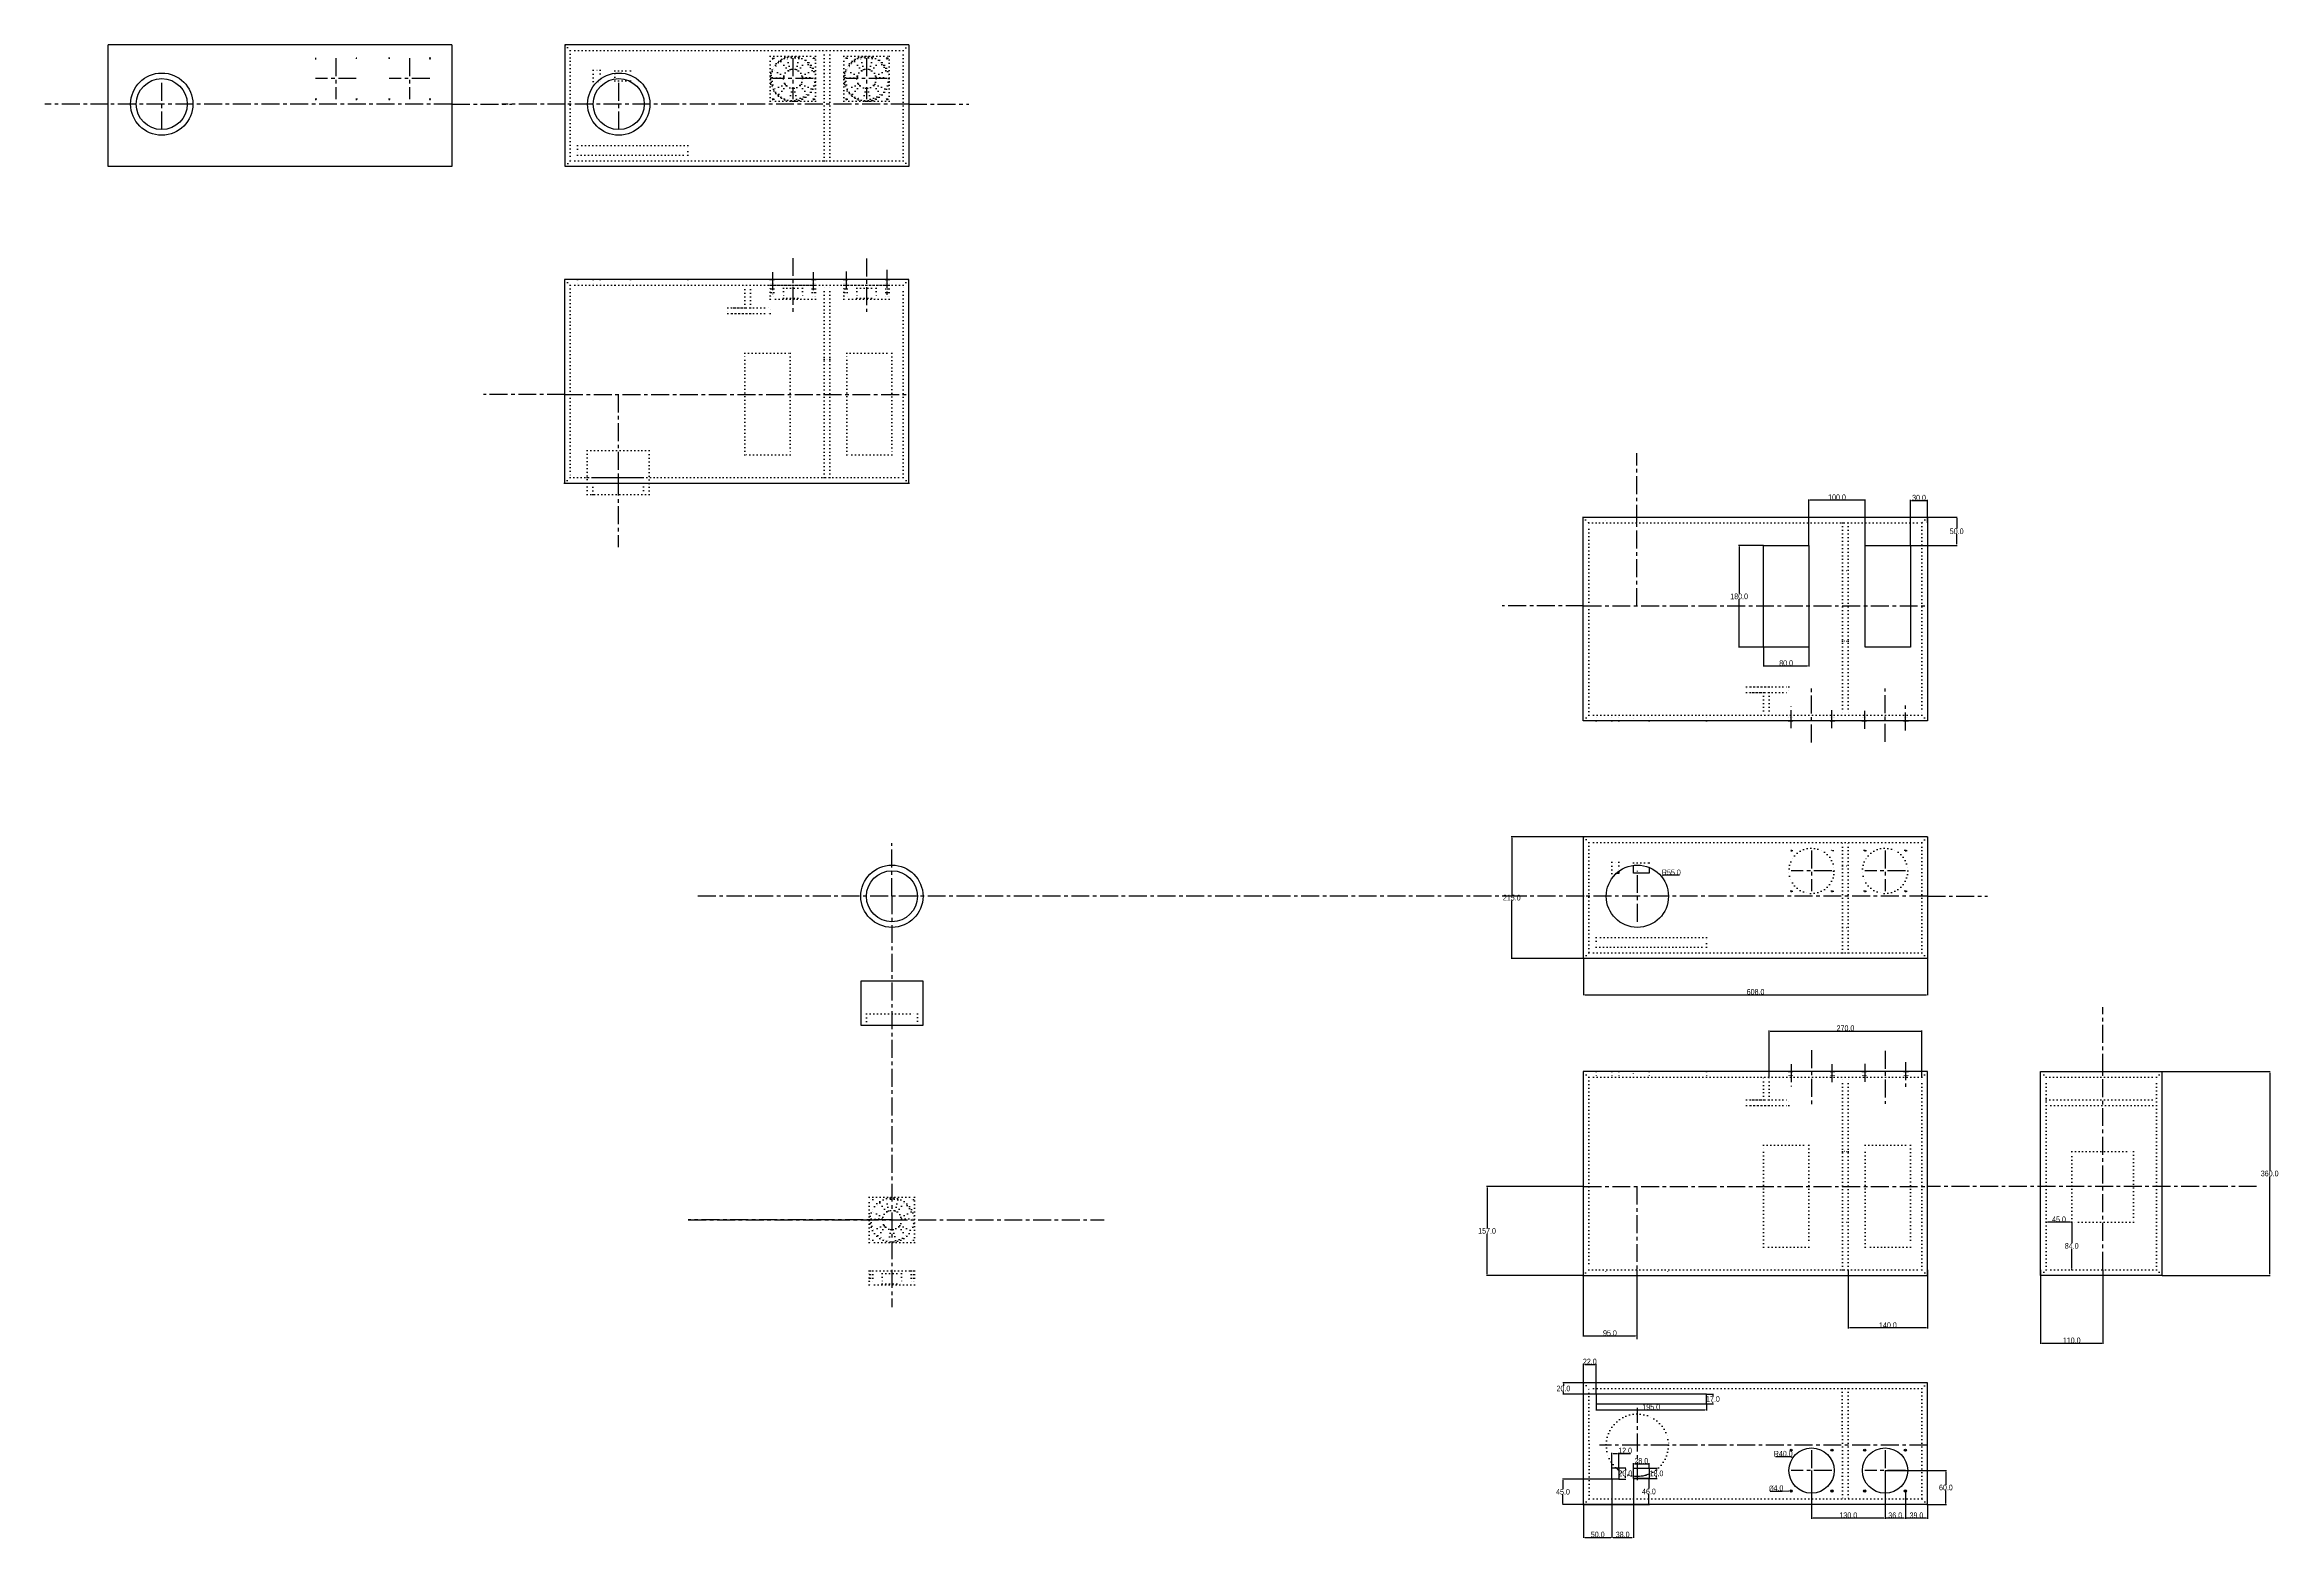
# Model space of a CAD drawing. Extents: x -2763 to 1188, y 9477 to 12117.
import ezdxf

# ---------------------------------------------------------------- set-up
doc = ezdxf.new("R2010")
doc.units = 0
doc.header["$MEASUREMENT"] = 0
doc.linetypes.add('CENTER', pattern=[50.8, 31.75, -6.35, 6.35, -6.35])
doc.linetypes.add('DOT', pattern=[6.35, 0, -6.35])
doc.layers.get('DEFPOINTS').update_dxf_attribs({"linetype": 'CONTINUOUS'})
for name, color, linetype in [('AXE', 1, 'CENTER'), ('CACHE', 9, 'DOT'), ('CONSTRUCTION', 6, 'CONTINUOUS'), ('COTE', 5, 'CONTINUOUS'), ('NONAME', 7, 'CONTINUOUS'), ('OPTIC', 113, 'CONTINUOUS'), ('VANTILO', 171, 'CONTINUOUS')]:
    doc.layers.add(name, color=color, linetype=linetype)
doc.styles.get("Standard").update_dxf_attribs({"font": 'txt', "width": 0.75})
doc.dimstyles.get("Standard").update_dxf_attribs({"dimtxt": 2, "dimasz": 2, "dimexe": 1, "dimexo": 0, "dimgap": 0, "dimtad": 1, "dimtxsty": 'STANDARD', "dimcen": 2.5, "dimazin": 3, "dimtfac": 1, "dimtmove": 0, "dimatfit": 3})

# ---------------------------------------------------------------- blocks, each defined once
blk = doc.blocks.new('*D0')
at = {"layer": 'COTE', "color": 0}
for p, q in [((-42, 10502), (-42, 10437)), ((566, 10502), (566, 10437)), ((-40, 10438), (564, 10438))]:
    blk.add_line(p, q, dxfattribs=at)
for points in [[(-40, 10438.3), (-40, 10437.7), (-42, 10438)], [(564, 10438.3), (564, 10437.7), (566, 10438)]]:
    blk.add_solid(points, dxfattribs=at)
at = {"layer": 'DEFPOINTS', "color": 0}
for p in [(-42, 10502), (566, 10502), (566, 10438)]:
    blk.add_point(p, dxfattribs=at)
at = {"layer": 'COTE', "color": 0, "insert": (262, 10443), "char_height": 10, "attachment_point": 5}
blk.add_mtext('\\A1;608.0', dxfattribs=at)
blk = doc.blocks.new('*D1')
at = {"layer": 'COTE', "color": 0}
for p, q in [((-42, 10717), (-170, 10717)), ((-169, 10715), (-169, 10614.5)), ((-169, 10504), (-169, 10604.5)), ((-42, 10502), (-170, 10502))]:
    blk.add_line(p, q, dxfattribs=at)
for points in [[(-169.3, 10715), (-168.7, 10715), (-169, 10717)], [(-169.3, 10504), (-168.7, 10504), (-169, 10502)]]:
    blk.add_solid(points, dxfattribs=at)
at = {"layer": 'DEFPOINTS', "color": 0}
for p in [(-169, 10717), (-42, 10717), (-42, 10502)]:
    blk.add_point(p, dxfattribs=at)
at = {"layer": 'COTE', "color": 0, "insert": (-169, 10609.5), "char_height": 10, "attachment_point": 5}
blk.add_mtext('\\A1;215.0', dxfattribs=at)
blk = doc.blocks.new('*D2')
at = {"layer": 'COTE', "color": 0}
for p, q in [((-43, 9952), (-43, 9834)), ((52, 9952), (52, 9834)), ((-41, 9835), (50, 9835))]:
    blk.add_line(p, q, dxfattribs=at)
for points in [[(-41, 9835.3), (-41, 9834.7), (-43, 9835)], [(50, 9835.3), (50, 9834.7), (52, 9835)]]:
    blk.add_solid(points, dxfattribs=at)
at = {"layer": 'DEFPOINTS', "color": 0}
for p in [(-43, 9952), (52, 9952), (52, 9835)]:
    blk.add_point(p, dxfattribs=at)
at = {"layer": 'COTE', "color": 0, "insert": (4.5, 9840), "char_height": 10, "attachment_point": 5}
blk.add_mtext('\\A1;95.0', dxfattribs=at)
blk = doc.blocks.new('*D3')
at = {"layer": 'COTE', "color": 0}
for p, q in [((766, 9952), (766, 9821)), ((876, 9952), (876, 9821)), ((768, 9822), (874, 9822))]:
    blk.add_line(p, q, dxfattribs=at)
for points in [[(768, 9822.3), (768, 9821.7), (766, 9822)], [(874, 9822.3), (874, 9821.7), (876, 9822)]]:
    blk.add_solid(points, dxfattribs=at)
at = {"layer": 'DEFPOINTS', "color": 0}
for p in [(766, 9952), (876, 9952), (876, 9822)]:
    blk.add_point(p, dxfattribs=at)
at = {"layer": 'COTE', "color": 0, "insert": (821, 9827), "char_height": 10, "attachment_point": 5}
blk.add_mtext('\\A1;110.0', dxfattribs=at)
blk = doc.blocks.new('*D4')
at = {"layer": 'COTE', "color": 0}
for p, q in [((276, 11232), (232, 11232)), ((233, 11230), (233, 11147)), ((233, 11054), (233, 11137)), ((276, 11052), (232, 11052))]:
    blk.add_line(p, q, dxfattribs=at)
for points in [[(232.6, 11230), (233.3, 11230), (233, 11232)], [(232.6, 11054), (233.3, 11054), (233, 11052)]]:
    blk.add_solid(points, dxfattribs=at)
at = {"layer": 'DEFPOINTS', "color": 0}
for p in [(276, 11232), (233, 11052), (276, 11052)]:
    blk.add_point(p, dxfattribs=at)
at = {"layer": 'COTE', "color": 0, "insert": (233, 11142), "char_height": 10, "attachment_point": 5}
blk.add_mtext('\\A1;180.0', dxfattribs=at)
blk = doc.blocks.new('*D5')
at = {"layer": 'COTE', "color": 0}
for p, q in [((276, 11052), (276, 11018.1)), ((356, 11052), (356, 11018.1)), ((278, 11019.1), (354, 11019.1))]:
    blk.add_line(p, q, dxfattribs=at)
for points in [[(278, 11019.5), (278, 11018.8), (276, 11019.1)], [(354, 11019.5), (354, 11018.8), (356, 11019.1)]]:
    blk.add_solid(points, dxfattribs=at)
at = {"layer": 'DEFPOINTS', "color": 0}
for p in [(276, 11052), (356, 11052), (356, 11019.1)]:
    blk.add_point(p, dxfattribs=at)
at = {"layer": 'COTE', "color": 0, "insert": (316, 11024.1), "char_height": 10, "attachment_point": 5}
blk.add_mtext('\\A1;80.0', dxfattribs=at)
blk = doc.blocks.new('*D6')
at = {"layer": 'COTE', "color": 0}
for p, q in [((536, 11232), (536, 11312.4)), ((538, 11311.4), (564, 11311.4)), ((566, 11272), (566, 11312.4))]:
    blk.add_line(p, q, dxfattribs=at)
for points in [[(538, 11311.7), (538, 11311), (536, 11311.4)], [(564, 11311.7), (564, 11311), (566, 11311.4)]]:
    blk.add_solid(points, dxfattribs=at)
at = {"layer": 'DEFPOINTS', "color": 0}
for p in [(566, 11311.4), (566, 11272), (536, 11232)]:
    blk.add_point(p, dxfattribs=at)
at = {"layer": 'COTE', "color": 0, "insert": (551, 11316.4), "char_height": 10, "attachment_point": 5}
blk.add_mtext('\\A1;30.0', dxfattribs=at)
blk = doc.blocks.new('*D7')
at = {"layer": 'COTE', "color": 0}
for p, q in [((356, 11232), (356, 11313.1)), ((454, 11312.1), (358, 11312.1)), ((456, 11232), (456, 11313.1))]:
    blk.add_line(p, q, dxfattribs=at)
for points in [[(358, 11312.4), (358, 11311.7), (356, 11312.1)], [(454, 11312.4), (454, 11311.7), (456, 11312.1)]]:
    blk.add_solid(points, dxfattribs=at)
at = {"layer": 'DEFPOINTS', "color": 0}
for p in [(356, 11312.1), (356, 11232), (456, 11232)]:
    blk.add_point(p, dxfattribs=at)
at = {"layer": 'COTE', "color": 0, "insert": (406, 11317.1), "char_height": 10, "attachment_point": 5}
blk.add_mtext('\\A1;100.0', dxfattribs=at)
blk = doc.blocks.new('*D8')
at = {"layer": 'COTE', "color": 0}
for p, q in [((98.8, 10649.2), (97.2, 10648)), ((127.5, 10649.2), (98.8, 10649.2)), ((52.9, 10612), (53.1, 10612)), ((53, 10611.9), (53, 10612.1))]:
    blk.add_line(p, q, dxfattribs=at)
blk.add_solid([(97, 10648.2), (97.4, 10647.7), (95.7, 10646.7)], dxfattribs=at)
at = {"layer": 'DEFPOINTS', "color": 0}
for p in [(95.7, 10646.7), (53, 10612)]:
    blk.add_point(p, dxfattribs=at)
at = {"layer": 'COTE', "color": 0, "insert": (113.1, 10654.2), "char_height": 10, "attachment_point": 5}
blk.add_mtext('\\A1;R55.0', dxfattribs=at)
blk = doc.blocks.new('*D9')
at = {"layer": 'COTE', "color": 0}
for p, q in [((287.8, 9560.7), (309, 9560.7)), ((309, 9560.7), (321, 9560.9)), ((324.9, 9561), (325.1, 9561)), ((325, 9560.9), (325, 9561.1))]:
    blk.add_line(p, q, dxfattribs=at)
blk.add_solid([(321, 9561.3), (321, 9560.6), (323, 9561)], dxfattribs=at)
at = {"layer": 'DEFPOINTS', "color": 0}
for p in [(323, 9561), (327, 9561)]:
    blk.add_point(p, dxfattribs=at)
at = {"layer": 'COTE', "color": 0, "insert": (298.4, 9565.7), "char_height": 10, "attachment_point": 5}
blk.add_mtext('\\A1;∅4.0', dxfattribs=at)
blk = doc.blocks.new('*D10')
at = {"layer": 'COTE', "color": 0}
for p, q in [((297.1, 9621.7), (324.6, 9621.7)), ((324.6, 9621.7), (326.3, 9620.6)), ((360.9, 9597), (361.1, 9597)), ((361, 9596.9), (361, 9597.1))]:
    blk.add_line(p, q, dxfattribs=at)
blk.add_solid([(326.5, 9620.9), (326.1, 9620.3), (327.9, 9619.5)], dxfattribs=at)
at = {"layer": 'DEFPOINTS', "color": 0}
for p in [(327.9, 9619.5), (361, 9597)]:
    blk.add_point(p, dxfattribs=at)
at = {"layer": 'COTE', "color": 0, "insert": (310.9, 9626.7), "char_height": 10, "attachment_point": 5}
blk.add_mtext('\\A1;R40.0', dxfattribs=at)
blk = doc.blocks.new('*D11')
at = {"layer": 'COTE', "color": 0}
for p, q in [((527, 9561), (527, 9511.9)), ((566, 9537), (566, 9511.9)), ((564, 9512.9), (529, 9512.9))]:
    blk.add_line(p, q, dxfattribs=at)
for points in [[(529, 9513.3), (529, 9512.6), (527, 9512.9)], [(564, 9513.3), (564, 9512.6), (566, 9512.9)]]:
    blk.add_solid(points, dxfattribs=at)
at = {"layer": 'DEFPOINTS', "color": 0}
for p in [(527, 9561), (566, 9537), (527, 9512.9)]:
    blk.add_point(p, dxfattribs=at)
at = {"layer": 'COTE', "color": 0, "insert": (546.5, 9517.9), "char_height": 10, "attachment_point": 5}
blk.add_mtext('\\A1;39.0', dxfattribs=at)
blk = doc.blocks.new('*D12')
at = {"layer": 'COTE', "color": 0}
for p, q in [((491, 9597), (491, 9511.9)), ((527, 9561), (527, 9511.9)), ((525, 9512.9), (493, 9512.9))]:
    blk.add_line(p, q, dxfattribs=at)
for points in [[(493, 9513.3), (493, 9512.6), (491, 9512.9)], [(525, 9513.3), (525, 9512.6), (527, 9512.9)]]:
    blk.add_solid(points, dxfattribs=at)
at = {"layer": 'DEFPOINTS', "color": 0}
for p in [(491, 9597), (527, 9561), (491, 9512.9)]:
    blk.add_point(p, dxfattribs=at)
at = {"layer": 'COTE', "color": 0, "insert": (509, 9517.9), "char_height": 10, "attachment_point": 5}
blk.add_mtext('\\A1;36.0', dxfattribs=at)
blk = doc.blocks.new('*D13')
at = {"layer": 'COTE', "color": 0}
for p, q in [((361, 9597), (361, 9511.9)), ((491, 9597), (491, 9511.9)), ((489, 9512.9), (363, 9512.9))]:
    blk.add_line(p, q, dxfattribs=at)
for points in [[(363, 9513.3), (363, 9512.6), (361, 9512.9)], [(489, 9513.3), (489, 9512.6), (491, 9512.9)]]:
    blk.add_solid(points, dxfattribs=at)
at = {"layer": 'DEFPOINTS', "color": 0}
for p in [(361, 9597), (491, 9597), (361, 9512.9)]:
    blk.add_point(p, dxfattribs=at)
at = {"layer": 'COTE', "color": 0, "insert": (426, 9517.9), "char_height": 10, "attachment_point": 5}
blk.add_mtext('\\A1;130.0', dxfattribs=at)
blk = doc.blocks.new('*D14')
at = {"layer": 'COTE', "color": 0}
for p, q in [((491, 9597), (599.5, 9597)), ((598.5, 9595), (598.5, 9572)), ((598.5, 9539), (598.5, 9562)), ((566, 9537), (599.5, 9537))]:
    blk.add_line(p, q, dxfattribs=at)
for points in [[(598.2, 9595), (598.8, 9595), (598.5, 9597)], [(598.2, 9539), (598.8, 9539), (598.5, 9537)]]:
    blk.add_solid(points, dxfattribs=at)
at = {"layer": 'DEFPOINTS', "color": 0}
for p in [(491, 9597), (598.5, 9597), (566, 9537)]:
    blk.add_point(p, dxfattribs=at)
at = {"layer": 'COTE', "color": 0, "insert": (598.5, 9567), "char_height": 10, "attachment_point": 5}
blk.add_mtext('\\A1;60.0', dxfattribs=at)
blk = doc.blocks.new('*D15')
at = {"layer": 'COTE', "color": 0}
for p, q in [((8, 9602), (8, 9628.3)), ((10, 9627.3), (18, 9627.3)), ((20, 9602), (20, 9628.3)), ((20, 9627.3), (40.8, 9627.3))]:
    blk.add_line(p, q, dxfattribs=at)
for points in [[(10, 9627.6), (10, 9627), (8, 9627.3)], [(18, 9627.6), (18, 9627), (20, 9627.3)]]:
    blk.add_solid(points, dxfattribs=at)
at = {"layer": 'DEFPOINTS', "color": 0}
for p in [(8, 9602), (20, 9627.3), (20, 9602)]:
    blk.add_point(p, dxfattribs=at)
at = {"layer": 'COTE', "color": 0, "insert": (31.4, 9632.3), "char_height": 10, "attachment_point": 5}
blk.add_mtext('\\A1;12.0', dxfattribs=at)
blk = doc.blocks.new('*D16')
at = {"layer": 'COTE', "color": 0}
for p, q in [((46, 9601), (46, 9610)), ((48, 9609), (72, 9609)), ((74, 9601), (74, 9610))]:
    blk.add_line(p, q, dxfattribs=at)
for points in [[(48, 9609.4), (48, 9608.7), (46, 9609)], [(72, 9609.4), (72, 9608.7), (74, 9609)]]:
    blk.add_solid(points, dxfattribs=at)
at = {"layer": 'DEFPOINTS', "color": 0}
for p in [(74, 9609), (46, 9601), (74, 9601)]:
    blk.add_point(p, dxfattribs=at)
at = {"layer": 'COTE', "color": 0, "insert": (60, 9614), "char_height": 10, "attachment_point": 5}
blk.add_mtext('\\A1;28.0', dxfattribs=at)
blk = doc.blocks.new('*D17')
at = {"layer": 'COTE', "color": 0}
for p, q in [((74, 9601), (87.9, 9601)), ((74, 9583), (87.9, 9583)), ((86.9, 9599), (86.9, 9597)), ((86.9, 9585), (86.9, 9587))]:
    blk.add_line(p, q, dxfattribs=at)
for points in [[(86.6, 9599), (87.2, 9599), (86.9, 9601)], [(86.6, 9585), (87.2, 9585), (86.9, 9583)]]:
    blk.add_solid(points, dxfattribs=at)
at = {"layer": 'DEFPOINTS', "color": 0}
for p in [(74, 9601), (74, 9583), (86.9, 9601)]:
    blk.add_point(p, dxfattribs=at)
at = {"layer": 'COTE', "color": 0, "insert": (86.9, 9592), "char_height": 10, "attachment_point": 5}
blk.add_mtext('\\A1;18.0', dxfattribs=at)
blk = doc.blocks.new('*D18')
at = {"layer": 'COTE', "color": 0}
for p, q in [((20, 9602), (32.8, 9602)), ((20, 9582), (32.8, 9582)), ((31.8, 9600), (31.8, 9597)), ((31.8, 9584), (31.8, 9587))]:
    blk.add_line(p, q, dxfattribs=at)
for points in [[(31.4, 9600), (32.1, 9600), (31.8, 9602)], [(31.4, 9584), (32.1, 9584), (31.8, 9582)]]:
    blk.add_solid(points, dxfattribs=at)
at = {"layer": 'DEFPOINTS', "color": 0}
for p in [(20, 9602), (20, 9582), (31.8, 9582)]:
    blk.add_point(p, dxfattribs=at)
at = {"layer": 'COTE', "color": 0, "insert": (31.8, 9592), "char_height": 10, "attachment_point": 5}
blk.add_mtext('\\A1;20.0', dxfattribs=at)
blk = doc.blocks.new('*D19')
at = {"layer": 'COTE', "color": 0}
for p, q in [((8, 9582), (8, 9477.9)), ((-42, 9537), (-42, 9477.9)), ((-40, 9478.9), (6, 9478.9))]:
    blk.add_line(p, q, dxfattribs=at)
for points in [[(-40, 9479.2), (-40, 9478.5), (-42, 9478.9)], [(6, 9479.2), (6, 9478.5), (8, 9478.9)]]:
    blk.add_solid(points, dxfattribs=at)
at = {"layer": 'DEFPOINTS', "color": 0}
for p in [(8, 9582), (-42, 9537), (8, 9478.9)]:
    blk.add_point(p, dxfattribs=at)
at = {"layer": 'COTE', "color": 0, "insert": (-17, 9483.9), "char_height": 10, "attachment_point": 5}
blk.add_mtext('\\A1;50.0', dxfattribs=at)
blk = doc.blocks.new('*D20')
at = {"layer": 'COTE', "color": 0}
for p, q in [((8, 9582), (8, 9477.9)), ((46, 9583), (46, 9477.9)), ((10, 9478.9), (44, 9478.9))]:
    blk.add_line(p, q, dxfattribs=at)
for points in [[(10, 9479.2), (10, 9478.5), (8, 9478.9)], [(44, 9479.2), (44, 9478.5), (46, 9478.9)]]:
    blk.add_solid(points, dxfattribs=at)
at = {"layer": 'DEFPOINTS', "color": 0}
for p in [(8, 9582), (46, 9583), (46, 9478.9)]:
    blk.add_point(p, dxfattribs=at)
at = {"layer": 'COTE', "color": 0, "insert": (27, 9483.9), "char_height": 10, "attachment_point": 5}
blk.add_mtext('\\A1;38.0', dxfattribs=at)
blk = doc.blocks.new('*D21')
at = {"layer": 'COTE', "color": 0}
for p, q in [((8, 9582), (-79.5, 9582)), ((-78.5, 9580), (-78.5, 9564.5)), ((-42, 9537), (-79.5, 9537)), ((-78.5, 9539), (-78.5, 9554.5))]:
    blk.add_line(p, q, dxfattribs=at)
for points in [[(-78.8, 9580), (-78.2, 9580), (-78.5, 9582)], [(-78.8, 9539), (-78.2, 9539), (-78.5, 9537)]]:
    blk.add_solid(points, dxfattribs=at)
at = {"layer": 'DEFPOINTS', "color": 0}
for p in [(-78.5, 9582), (8, 9582), (-42, 9537)]:
    blk.add_point(p, dxfattribs=at)
at = {"layer": 'COTE', "color": 0, "insert": (-78.5, 9559.5), "char_height": 10, "attachment_point": 5}
blk.add_mtext('\\A1;45.0', dxfattribs=at)
blk = doc.blocks.new('*D22')
at = {"layer": 'COTE', "color": 0}
for p, q in [((46, 9583), (74.4, 9583)), ((73.4, 9581), (73.4, 9565)), ((-42, 9537), (74.4, 9537)), ((73.4, 9539), (73.4, 9555))]:
    blk.add_line(p, q, dxfattribs=at)
for points in [[(73.1, 9581), (73.7, 9581), (73.4, 9583)], [(73.1, 9539), (73.7, 9539), (73.4, 9537)]]:
    blk.add_solid(points, dxfattribs=at)
at = {"layer": 'DEFPOINTS', "color": 0}
for p in [(46, 9583), (-42, 9537), (73.4, 9537)]:
    blk.add_point(p, dxfattribs=at)
at = {"layer": 'COTE', "color": 0, "insert": (73.4, 9560), "char_height": 10, "attachment_point": 5}
blk.add_mtext('\\A1;46.0', dxfattribs=at)
blk = doc.blocks.new('*D23')
at = {"layer": 'COTE', "color": 0}
for p, q in [((-20, 9715), (-20, 9703.3)), ((-18, 9704.3), (173, 9704.3)), ((175, 9715), (175, 9703.3))]:
    blk.add_line(p, q, dxfattribs=at)
for points in [[(-18, 9704.6), (-18, 9703.9), (-20, 9704.3)], [(173, 9704.6), (173, 9703.9), (175, 9704.3)]]:
    blk.add_solid(points, dxfattribs=at)
at = {"layer": 'DEFPOINTS', "color": 0}
for p in [(-20, 9715), (175, 9715), (175, 9704.3)]:
    blk.add_point(p, dxfattribs=at)
at = {"layer": 'COTE', "color": 0, "insert": (77.5, 9709.3), "char_height": 10, "attachment_point": 5}
blk.add_mtext('\\A1;195.0', dxfattribs=at)
blk = doc.blocks.new('*D24')
at = {"layer": 'COTE', "color": 0}
for p, q in [((175, 9732), (187.6, 9732)), ((186.6, 9730), (186.6, 9728.5)), ((175, 9715), (187.6, 9715)), ((186.6, 9717), (186.6, 9718.5))]:
    blk.add_line(p, q, dxfattribs=at)
for points in [[(186.3, 9730), (186.9, 9730), (186.6, 9732)], [(186.3, 9717), (186.9, 9717), (186.6, 9715)]]:
    blk.add_solid(points, dxfattribs=at)
at = {"layer": 'DEFPOINTS', "color": 0}
for p in [(175, 9732), (175, 9715), (186.6, 9715)]:
    blk.add_point(p, dxfattribs=at)
at = {"layer": 'COTE', "color": 0, "insert": (186.6, 9723.5), "char_height": 10, "attachment_point": 5}
blk.add_mtext('\\A1;17.0', dxfattribs=at)
blk = doc.blocks.new('*D25')
at = {"layer": 'COTE', "color": 0}
for p, q in [((-42, 9752), (-42, 9785.6)), ((-40, 9784.6), (-22, 9784.6)), ((-20, 9732), (-20, 9785.6))]:
    blk.add_line(p, q, dxfattribs=at)
for points in [[(-40, 9784.9), (-40, 9784.3), (-42, 9784.6)], [(-22, 9784.9), (-22, 9784.3), (-20, 9784.6)]]:
    blk.add_solid(points, dxfattribs=at)
at = {"layer": 'DEFPOINTS', "color": 0}
for p in [(-20, 9784.6), (-42, 9752), (-20, 9732)]:
    blk.add_point(p, dxfattribs=at)
at = {"layer": 'COTE', "color": 0, "insert": (-31, 9789.6), "char_height": 10, "attachment_point": 5}
blk.add_mtext('\\A1;22.0', dxfattribs=at)
blk = doc.blocks.new('*D26')
at = {"layer": 'COTE', "color": 0}
for p, q in [((-42, 9752), (-78.7, 9752)), ((-20, 9732), (-78.7, 9732)), ((-77.7, 9750), (-77.7, 9747)), ((-77.7, 9734), (-77.7, 9737))]:
    blk.add_line(p, q, dxfattribs=at)
for points in [[(-78.1, 9750), (-77.4, 9750), (-77.7, 9752)], [(-78.1, 9734), (-77.4, 9734), (-77.7, 9732)]]:
    blk.add_solid(points, dxfattribs=at)
at = {"layer": 'DEFPOINTS', "color": 0}
for p in [(-77.7, 9732), (-42, 9752), (-20, 9732)]:
    blk.add_point(p, dxfattribs=at)
at = {"layer": 'COTE', "color": 0, "insert": (-77.7, 9742), "char_height": 10, "attachment_point": 5}
blk.add_mtext('\\A1;20.0', dxfattribs=at)
blk = doc.blocks.new('*D27')
at = {"layer": 'COTE', "color": 0}
for p, q in [((286, 10292), (286, 10374.8)), ((288, 10373.8), (554, 10373.8)), ((556, 10292), (556, 10374.8))]:
    blk.add_line(p, q, dxfattribs=at)
for points in [[(288, 10374.2), (288, 10373.5), (286, 10373.8)], [(554, 10374.2), (554, 10373.5), (556, 10373.8)]]:
    blk.add_solid(points, dxfattribs=at)
at = {"layer": 'DEFPOINTS', "color": 0}
for p in [(556, 10373.8), (286, 10292), (556, 10292)]:
    blk.add_point(p, dxfattribs=at)
at = {"layer": 'COTE', "color": 0, "insert": (421, 10378.8), "char_height": 10, "attachment_point": 5}
blk.add_mtext('\\A1;270.0', dxfattribs=at)
blk = doc.blocks.new('*D28')
at = {"layer": 'COTE', "color": 0}
for p, q in [((776, 10036), (776, 10037)), ((819, 10036), (778, 10036)), ((821, 10036), (821, 10037))]:
    blk.add_line(p, q, dxfattribs=at)
for points in [[(778, 10036.3), (778, 10035.7), (776, 10036)], [(819, 10036.3), (819, 10035.7), (821, 10036)]]:
    blk.add_solid(points, dxfattribs=at)
at = {"layer": 'DEFPOINTS', "color": 0}
for p in [(776, 10036), (776, 10036), (821, 10036)]:
    blk.add_point(p, dxfattribs=at)
at = {"layer": 'COTE', "color": 0, "insert": (798.5, 10041), "char_height": 10, "attachment_point": 5}
blk.add_mtext('\\A1;45.0', dxfattribs=at)
blk = doc.blocks.new('*D29')
at = {"layer": 'COTE', "color": 0}
for p, q in [((566, 11282), (618.6, 11282)), ((617.6, 11280), (617.6, 11262)), ((536, 11232), (618.6, 11232)), ((617.6, 11234), (617.6, 11252))]:
    blk.add_line(p, q, dxfattribs=at)
for points in [[(617.2, 11280), (617.9, 11280), (617.6, 11282)], [(617.2, 11234), (617.9, 11234), (617.6, 11232)]]:
    blk.add_solid(points, dxfattribs=at)
at = {"layer": 'DEFPOINTS', "color": 0}
for p in [(566, 11282), (617.6, 11282), (536, 11232)]:
    blk.add_point(p, dxfattribs=at)
at = {"layer": 'COTE', "color": 0, "insert": (617.6, 11257), "char_height": 10, "attachment_point": 5}
blk.add_mtext('\\A1;50.0', dxfattribs=at)
blk = doc.blocks.new('*D30')
at = {"layer": 'COTE', "color": 0}
for p, q in [((426, 9952), (426, 9848)), ((566, 9952), (566, 9848)), ((564, 9849), (428, 9849))]:
    blk.add_line(p, q, dxfattribs=at)
for points in [[(428, 9849.3), (428, 9848.7), (426, 9849)], [(564, 9849.3), (564, 9848.7), (566, 9849)]]:
    blk.add_solid(points, dxfattribs=at)
at = {"layer": 'DEFPOINTS', "color": 0}
for p in [(426, 9952), (566, 9952), (426, 9849)]:
    blk.add_point(p, dxfattribs=at)
at = {"layer": 'COTE', "color": 0, "insert": (496, 9854), "char_height": 10, "attachment_point": 5}
blk.add_mtext('\\A1;140.0', dxfattribs=at)
blk = doc.blocks.new('*D31')
at = {"layer": 'COTE', "color": 0}
for p, q in [((821, 10036), (822, 10036)), ((821, 10034), (821, 9999)), ((821, 9954), (821, 9989)), ((821, 9952), (820, 9952))]:
    blk.add_line(p, q, dxfattribs=at)
for points in [[(820.7, 10034), (821.3, 10034), (821, 10036)], [(820.7, 9954), (821.3, 9954), (821, 9952)]]:
    blk.add_solid(points, dxfattribs=at)
at = {"layer": 'DEFPOINTS', "color": 0}
for p in [(821, 10036), (821, 9952), (821, 9952)]:
    blk.add_point(p, dxfattribs=at)
at = {"layer": 'COTE', "color": 0, "insert": (821, 9994), "char_height": 10, "attachment_point": 5}
blk.add_mtext('\\A1;84.0', dxfattribs=at)
blk = doc.blocks.new('*D32')
at = {"layer": 'COTE', "color": 0}
for p, q in [((981, 10302), (1172, 10302)), ((1171, 10300), (1171, 10127)), ((1171, 9944), (1171, 10117)), ((981, 9942), (1172, 9942))]:
    blk.add_line(p, q, dxfattribs=at)
for points in [[(1170.7, 10300), (1171.3, 10300), (1171, 10302)], [(1170.7, 9944), (1171.3, 9944), (1171, 9942)]]:
    blk.add_solid(points, dxfattribs=at)
at = {"layer": 'DEFPOINTS', "color": 0}
for p in [(981, 10302), (1171, 10302), (981, 9942)]:
    blk.add_point(p, dxfattribs=at)
at = {"layer": 'COTE', "color": 0, "insert": (1171, 10122), "char_height": 10, "attachment_point": 5}
blk.add_mtext('\\A1;360.0', dxfattribs=at)
blk = doc.blocks.new('*D33')
at = {"layer": 'COTE', "color": 0}
for p, q in [((-43, 10099), (-213.8, 10099)), ((-212.8, 10097), (-212.8, 10025.5)), ((-212.8, 9944), (-212.8, 10015.5)), ((-43, 9942), (-213.8, 9942))]:
    blk.add_line(p, q, dxfattribs=at)
for points in [[(-213.1, 10097), (-212.5, 10097), (-212.8, 10099)], [(-213.1, 9944), (-212.5, 9944), (-212.8, 9942)]]:
    blk.add_solid(points, dxfattribs=at)
at = {"layer": 'DEFPOINTS', "color": 0}
for p in [(-212.8, 10099), (-43, 10099), (-43, 9942)]:
    blk.add_point(p, dxfattribs=at)
at = {"layer": 'COTE', "color": 0, "insert": (-212.8, 10020.5), "char_height": 10, "attachment_point": 5}
blk.add_mtext('\\A1;157.0', dxfattribs=at)

msp = doc.modelspace()

# ---------------------------------------------------------------- linework, layer by layer
at = {"layer": 'AXE'}
for p, q in [((-2284, 12094), (-2284, 12091)), ((-2248, 12093), (-2248, 12021)), ((-2212, 12093), (-2212, 12092)), ((-2211, 12093), (-2212, 12093)), ((-2153, 12093), (-2155, 12093)), ((-2154, 12094), (-2154, 12092)), ((-2118, 12093), (-2118, 12021)), ((-2080, 12093), (-2083, 12093)), ((-2082, 12094), (-2082, 12091)), ((-1476, 12094), (-1476, 12091)), ((-1440, 12093), (-1440, 12021)), ((-1404, 12093), (-1404, 12092)), ((-1403, 12093), (-1404, 12093)), ((-1345, 12093), (-1347, 12093)), ((-1346, 12094), (-1346, 12092)), ((-1310, 12093), (-1310, 12021)), ((-1272, 12093), (-1275, 12093)), ((-1274, 12094), (-1274, 12091)), ((-2556, 11967), (-2556, 12057)), ((-2212, 12057), (-2284, 12057)), ((-2082, 12057), (-2154, 12057)), ((-1748, 11967), (-1748, 12057)), ((-1404, 12057), (-1476, 12057)), ((-1274, 12057), (-1346, 12057)), ((-2650, 12012), (-2763, 12012)), ((-2043, 12012), (-2650, 12012)), ((-2556, 12012), (-2556, 12012)), ((-2556, 12012), (-2556, 12012)), ((-2501, 12012), (-2501, 12012)), ((-2282, 12021), (-2285, 12021)), ((-2284, 12022), (-2284, 12019)), ((-2210, 12021), (-2213, 12021)), ((-2212, 12022), (-2212, 12019)), ((-2152, 12021), (-2155, 12021)), ((-2154, 12022), (-2154, 12019)), ((-2080, 12021), (-2083, 12021)), ((-2082, 12022), (-2082, 12019)), ((-2043, 12012), (-1937, 12012)), ((-1842, 12012), (-1955, 12012)), ((-1235, 12012), (-1842, 12012)), ((-1748, 12012), (-1748, 12012)), ((-1748, 12012), (-1748, 12012)), ((-1693, 12012), (-1693, 12012)), ((-1474, 12021), (-1477, 12021)), ((-1476, 12022), (-1476, 12019)), ((-1402, 12021), (-1405, 12021)), ((-1404, 12022), (-1404, 12019)), ((-1344, 12021), (-1347, 12021)), ((-1346, 12022), (-1346, 12019)), ((-1272, 12021), (-1275, 12021)), ((-1274, 12022), (-1274, 12019)), ((-1235, 12012), (-1129, 12012)), ((-1440, 11740), (-1440, 11642)), ((-1310, 11739), (-1310, 11645)), ((-1476, 11715), (-1476, 11676)), ((-1404, 11715), (-1404, 11677)), ((-1346, 11716), (-1346, 11678)), ((-1274, 11719), (-1274, 11675)), ((-1843, 11499), (-1987, 11499)), ((-1843, 11499), (-1235, 11499)), ((-1749, 11499), (-1749, 11352)), ((-1235, 11499), (-1235, 11499)), ((52, 11272), (52, 11395)), ((-1749, 11352), (-1749, 11229)), ((52, 11125), (52, 11272)), ((-42, 11125), (-186, 11125)), ((-42, 11125), (566, 11125)), ((566, 11125), (566, 11125)), ((325, 10909), (325, 10948)), ((361, 10884), (361, 10982)), ((397, 10909), (397, 10947)), ((455, 10908), (455, 10946)), ((491, 10885), (491, 10979)), ((527, 10905), (527, 10949)), ((-1265, 10612), (-1265, 10706)), ((325, 10694), (325, 10691)), ((361, 10693), (361, 10621)), ((397, 10693), (396, 10693)), ((397, 10693), (397, 10692)), ((456, 10693), (453, 10693)), ((455, 10693), (455, 10691)), ((491, 10693), (491, 10621)), ((528, 10693), (525, 10693)), ((527, 10694), (527, 10691)), ((53, 10567), (53, 10657)), ((397, 10657), (325, 10657)), ((527, 10657), (455, 10657)), ((-154, 10612), (-1614, 10612)), ((-1265, 10612), (-1265, 9886)), ((-1265, 10612), (-1265, 10612)), ((-1265, 10612), (-1265, 10612)), ((-1210, 10612), (-1210, 10612)), ((-41, 10612), (-154, 10612)), ((566, 10612), (-41, 10612)), ((326, 10621), (323, 10621)), ((325, 10622), (325, 10619)), ((398, 10621), (395, 10621)), ((397, 10621), (397, 10619)), ((456, 10621), (453, 10621)), ((455, 10622), (455, 10619)), ((528, 10621), (525, 10621)), ((527, 10622), (527, 10619)), ((566, 10612), (672, 10612)), ((876, 10302), (876, 10416)), ((325, 10315), (325, 10276)), ((361, 10340), (361, 10242)), ((397, 10315), (397, 10277)), ((455, 10316), (455, 10278)), ((491, 10339), (491, 10245)), ((527, 10319), (527, 10275)), ((876, 9952), (876, 10302)), ((-42, 10099), (-186, 10099)), ((-42, 10099), (566, 10099)), ((52, 10099), (52, 9952)), ((566, 10099), (566, 10099)), ((1148, 10099), (566, 10099)), ((1148, 10099), (1148, 10099)), ((-1265, 10040), (-1625, 10040)), ((-1625, 10040), (-890, 10040)), ((52, 9952), (52, 9829)), ((876, 9952), (876, 9851)), ((53, 9580), (53, 9708)), ((566, 9642), (-14, 9642)), ((325, 9633), (324, 9633)), ((325, 9633), (325, 9631)), ((361, 9633), (361, 9561)), ((398, 9633), (396, 9633)), ((397, 9634), (397, 9632)), ((456, 9633), (454, 9633)), ((455, 9633), (455, 9631)), ((491, 9633), (491, 9561)), ((528, 9633), (525, 9633)), ((527, 9634), (527, 9631)), ((397, 9597), (325, 9597)), ((397, 9562), (397, 9559)), ((527, 9597), (455, 9597)), ((455, 9562), (455, 9559)), ((527, 9562), (527, 9559)), ((325, 9561), (323, 9561)), ((325, 9561), (325, 9559)), ((398, 9561), (395, 9561)), ((456, 9561), (454, 9561)), ((528, 9561), (525, 9561))]:
    msp.add_line(p, q, dxfattribs=at)
at = {"layer": 'CACHE'}
for p, q in [((-1843, 12117), (-1843, 12117)), ((-1843, 12117), (-1843, 12117)), ((-1843, 12117), (-1843, 12117)), ((-1843, 12117), (-1834, 12107)), ((-1834, 12107), (-1834, 11912)), ((-1834, 12107), (-1834, 12107)), ((-1834, 12107), (-1834, 12107)), ((-1245, 12107), (-1834, 12107)), ((-1385, 11912), (-1385, 12107)), ((-1375, 11912), (-1375, 12107)), ((-1245, 12107), (-1235, 12117)), ((-1245, 11912), (-1245, 12107)), ((-1793, 12052), (-1793, 12072)), ((-1793, 12072), (-1781, 12072)), ((-1785, 12052), (-1793, 12052)), ((-1785, 12052), (-1781, 12052)), ((-1781, 12072), (-1781, 12056)), ((-1781, 12052), (-1781, 12056)), ((-1755, 12066), (-1755, 12071)), ((-1755, 12071), (-1727, 12071)), ((-1755, 12066), (-1755, 12053)), ((-1755, 12053), (-1727, 12053)), ((-1727, 12071), (-1727, 12062)), ((-1727, 12053), (-1727, 12062)), ((-1385, 12066), (-1375, 12066)), ((-1821, 11939), (-1821, 11922)), ((-1626, 11939), (-1821, 11939)), ((-1626, 11922), (-1626, 11939)), ((-1385, 11957), (-1375, 11957)), ((-1834, 11912), (-1843, 11902)), ((-1834, 11912), (-1834, 11912)), ((-1245, 11912), (-1834, 11912)), ((-1821, 11922), (-1626, 11922)), ((-1245, 11912), (-1235, 11902)), ((-1834, 11692), (-1844, 11702)), ((-1821, 11702), (-1821, 11692)), ((-1793, 11702), (-1793, 11692)), ((-1781, 11702), (-1781, 11692)), ((-1755, 11692), (-1755, 11702)), ((-1727, 11702), (-1727, 11692)), ((-1626, 11702), (-1626, 11692)), ((-1480, 11702), (-1480, 11692)), ((-1478, 11702), (-1478, 11692)), ((-1474, 11702), (-1474, 11692)), ((-1406, 11702), (-1406, 11692)), ((-1402, 11702), (-1402, 11692)), ((-1400, 11702), (-1400, 11692)), ((-1350, 11702), (-1350, 11692)), ((-1348, 11702), (-1348, 11692)), ((-1344, 11702), (-1344, 11692)), ((-1276, 11702), (-1276, 11692)), ((-1272, 11702), (-1272, 11692)), ((-1270, 11702), (-1270, 11692)), ((-1245, 11692), (-1235, 11702)), ((-1245, 11692), (-1834, 11692)), ((-1834, 11692), (-1834, 11352)), ((-1525, 11652), (-1525, 11692)), ((-1515, 11652), (-1515, 11692)), ((-1385, 11352), (-1385, 11692)), ((-1375, 11352), (-1375, 11692)), ((-1245, 11352), (-1245, 11692)), ((-1525, 11652), (-1555, 11652)), ((-1555, 11652), (-1480, 11652)), ((-1555, 11652), (-1555, 11642)), ((-1515, 11642), (-1555, 11642)), ((-1555, 11642), (-1480, 11642)), ((-1480, 11642), (-1480, 11652)), ((-1525, 11572), (-1445, 11572)), ((-1525, 11392), (-1525, 11572)), ((-1445, 11572), (-1445, 11392)), ((-1385, 11561), (-1375, 11561)), ((-1385, 11561), (-1375, 11561)), ((-1385, 11561), (-1375, 11561)), ((-1385, 11561), (-1375, 11561)), ((-1385, 11561), (-1375, 11561)), ((-1375, 11561), (-1385, 11561)), ((-1385, 11561), (-1385, 11561)), ((-1345, 11572), (-1345, 11572)), ((-1345, 11572), (-1345, 11572)), ((-1345, 11572), (-1265, 11572)), ((-1345, 11392), (-1345, 11572)), ((-1265, 11572), (-1265, 11572)), ((-1265, 11572), (-1265, 11392)), ((-1385, 11436), (-1375, 11436)), ((-1445, 11392), (-1525, 11392)), ((-1345, 11392), (-1345, 11392)), ((-1265, 11392), (-1345, 11392)), ((-1265, 11392), (-1265, 11392)), ((-1844, 11342), (-1834, 11352)), ((-1834, 11352), (-1245, 11352)), ((-1804, 11352), (-1804, 11362)), ((-1693, 11342), (-1693, 11352)), ((-1235, 11342), (-1245, 11352)), ((-43, 11282), (-33, 11272)), ((-33, 11272), (556, 11272)), ((-33, 10932), (-33, 11272)), ((-3, 11282), (-3, 11272)), ((107, 11282), (107, 11272)), ((416, 11272), (416, 10932)), ((426, 11272), (426, 10932)), ((566, 11282), (556, 11272)), ((556, 11272), (556, 10932)), ((416, 11188), (426, 11188)), ((416, 11063), (426, 11063)), ((416, 11063), (426, 11063)), ((416, 11063), (426, 11063)), ((416, 11063), (426, 11063)), ((416, 11063), (426, 11063)), ((426, 11063), (416, 11063)), ((416, 11063), (416, 11063)), ((286, 10982), (246, 10982)), ((246, 10982), (321, 10982)), ((246, 10972), (246, 10982)), ((276, 10972), (246, 10972)), ((246, 10972), (321, 10972)), ((276, 10972), (276, 10932)), ((286, 10972), (286, 10932)), ((321, 10982), (321, 10972)), ((-33, 10932), (-43, 10922)), ((556, 10932), (-33, 10932)), ((-20, 10922), (-20, 10932)), ((8, 10922), (8, 10932)), ((20, 10922), (20, 10932)), ((46, 10932), (46, 10922)), ((74, 10922), (74, 10932)), ((175, 10922), (175, 10932)), ((321, 10922), (321, 10932)), ((323, 10922), (323, 10932)), ((327, 10922), (327, 10932)), ((395, 10922), (395, 10932)), ((399, 10922), (399, 10932)), ((401, 10922), (401, 10932)), ((451, 10922), (451, 10932)), ((453, 10922), (453, 10932)), ((457, 10922), (457, 10932)), ((525, 10922), (525, 10932)), ((529, 10922), (529, 10932)), ((531, 10922), (531, 10932)), ((556, 10932), (566, 10922)), ((-42, 10717), (-42, 10717)), ((-42, 10717), (-42, 10717)), ((-42, 10717), (-42, 10717)), ((-42, 10717), (-33, 10707)), ((556, 10707), (566, 10717)), ((-33, 10707), (-33, 10512)), ((-33, 10707), (-33, 10707)), ((-33, 10707), (-33, 10707)), ((556, 10707), (-33, 10707)), ((8, 10652), (8, 10672)), ((8, 10672), (20, 10672)), ((20, 10672), (20, 10656)), ((46, 10666), (46, 10671)), ((46, 10671), (74, 10671)), ((74, 10671), (74, 10662)), ((416, 10512), (416, 10707)), ((426, 10512), (426, 10707)), ((556, 10512), (556, 10707)), ((15, 10652), (8, 10652)), ((416, 10666), (426, 10666)), ((416, 10557), (426, 10557)), ((-33, 10512), (-42, 10502)), ((-33, 10512), (-33, 10512)), ((556, 10512), (-33, 10512)), ((-20, 10539), (-20, 10522)), ((175, 10539), (-20, 10539)), ((-20, 10522), (175, 10522)), ((175, 10522), (175, 10539)), ((556, 10512), (566, 10502)), ((-1310, 10384), (-1310, 10404)), ((-1310, 10404), (-1220, 10404)), ((-1220, 10404), (-1220, 10384)), ((-33, 10292), (-43, 10302)), ((556, 10292), (-33, 10292)), ((-33, 10292), (-33, 9952)), ((-20, 10302), (-20, 10292)), ((8, 10302), (8, 10292)), ((20, 10302), (20, 10292)), ((46, 10292), (46, 10302)), ((74, 10302), (74, 10292)), ((175, 10302), (175, 10292)), ((276, 10252), (276, 10292)), ((286, 10252), (286, 10292)), ((321, 10302), (321, 10292)), ((323, 10302), (323, 10292)), ((327, 10302), (327, 10292)), ((395, 10302), (395, 10292)), ((399, 10302), (399, 10292)), ((401, 10302), (401, 10292)), ((416, 9952), (416, 10292)), ((426, 9952), (426, 10292)), ((451, 10302), (451, 10292)), ((453, 10302), (453, 10292)), ((457, 10302), (457, 10292)), ((525, 10302), (525, 10292)), ((529, 10302), (529, 10292)), ((531, 10302), (531, 10292)), ((556, 10292), (566, 10302)), ((556, 9952), (556, 10292)), ((776, 10292), (766, 10302)), ((776, 10292), (971, 10292)), ((776, 9952), (776, 10292)), ((971, 10292), (981, 10302)), ((971, 9952), (971, 10292)), ((276, 10252), (246, 10252)), ((246, 10252), (321, 10252)), ((246, 10252), (246, 10242)), ((286, 10242), (246, 10242)), ((246, 10242), (321, 10242)), ((321, 10242), (321, 10252)), ((776, 10252), (971, 10252)), ((971, 10242), (776, 10242)), ((276, 10172), (356, 10172)), ((276, 9992), (276, 10172)), ((356, 10172), (356, 9992)), ((416, 10161), (426, 10161)), ((416, 10161), (426, 10161)), ((416, 10161), (426, 10161)), ((416, 10161), (426, 10161)), ((416, 10161), (426, 10161)), ((426, 10161), (416, 10161)), ((416, 10161), (416, 10161)), ((456, 10172), (456, 10172)), ((456, 10172), (456, 10172)), ((456, 10172), (536, 10172)), ((456, 9992), (456, 10172)), ((536, 10172), (536, 10172)), ((536, 10172), (536, 9992)), ((821, 10161), (930, 10161)), ((821, 10036), (821, 10161)), ((930, 10161), (930, 10036)), ((416, 10036), (426, 10036)), ((930, 10036), (821, 10036)), ((356, 9992), (276, 9992)), ((456, 9992), (456, 9992)), ((536, 9992), (456, 9992)), ((536, 9992), (536, 9992)), ((-43, 9942), (-33, 9952)), ((-33, 9952), (556, 9952)), ((-3, 9942), (-3, 9952)), ((107, 9942), (107, 9952)), ((566, 9942), (556, 9952)), ((776, 9952), (766, 9942)), ((971, 9952), (776, 9952)), ((971, 9952), (981, 9942)), ((-42, 9752), (-33, 9742)), ((-32, 9547), (-33, 9742)), ((556, 9742), (-33, 9742)), ((415, 9742), (416, 9547)), ((426, 9742), (426, 9547)), ((556, 9742), (566, 9752)), ((556, 9742), (556, 9547)), ((415, 9696), (426, 9696)), ((415, 9587), (426, 9587)), ((-42, 9537), (-32, 9547)), ((556, 9547), (-32, 9547)), ((566, 9537), (556, 9547))]:
    msp.add_line(p, q, dxfattribs=at)
for centre, radius in [((-1440, 12057), 40), ((-1476, 12093), 2), ((-1404, 12093), 2), ((-1310, 12057), 40), ((-1346, 12093), 2), ((-1274, 12093), 2), ((-1476, 12021), 2), ((-1404, 12021), 2), ((-1346, 12021), 2), ((-1274, 12021), 2), ((361, 10657), 40), ((325, 10693), 2), ((397, 10693), 2), ((491, 10657), 40), ((455, 10693), 2), ((527, 10693), 2), ((325, 10621), 2), ((397, 10621), 2), ((455, 10621), 2), ((527, 10621), 2), ((53, 9642), 55)]:
    msp.add_circle(centre, radius, dxfattribs=at)
at = {"layer": 'CONSTRUCTION'}
for p, q in [((-1844, 11342), (-1235, 11342)), ((-43, 11282), (566, 11282)), ((400, 10655), (400, 10657)), ((-43, 9942), (566, 9942)), ((981, 9942), (766, 9942))]:
    msp.add_line(p, q, dxfattribs=at)
at = {"layer": 'NONAME'}
for p, q in [((-2043, 12117), (-2651, 12117)), ((-2651, 11902), (-2651, 12117)), ((-2043, 12117), (-2043, 11902)), ((-1235, 12117), (-1843, 12117)), ((-1843, 11902), (-1843, 12117)), ((-1235, 12117), (-1235, 11902)), ((-2043, 11902), (-2651, 11902)), ((-2043, 11902), (-2651, 11902)), ((-2043, 11902), (-2043, 11902)), ((-1235, 11902), (-1843, 11902)), ((-1235, 11902), (-1843, 11902)), ((-1235, 11902), (-1235, 11902)), ((-1235, 11702), (-1844, 11702)), ((-1844, 11702), (-1844, 11342)), ((-1235, 11342), (-1235, 11702)), ((-1844, 11342), (-1235, 11342)), ((-1794, 11352), (-1704, 11352)), ((-43, 11282), (566, 11282)), ((-43, 10922), (-43, 11282)), ((566, 11282), (566, 10922)), ((276, 11232), (356, 11232)), ((276, 11052), (276, 11232)), ((356, 11232), (356, 11052)), ((456, 11232), (536, 11232)), ((456, 11052), (456, 11232)), ((536, 11232), (536, 11052)), ((356, 11052), (276, 11052)), ((536, 11052), (456, 11052)), ((566, 10922), (-43, 10922)), ((566, 10717), (-42, 10717)), ((-42, 10502), (-42, 10717)), ((566, 10717), (566, 10502)), ((20, 10652), (15, 10652)), ((20, 10656), (20, 10652)), ((46, 10653), (46, 10666)), ((74, 10653), (46, 10653)), ((74, 10662), (74, 10653)), ((566, 10502), (-42, 10502)), ((566, 10502), (-42, 10502)), ((566, 10502), (566, 10502)), ((566, 10302), (-43, 10302)), ((-43, 10302), (-43, 9942)), ((566, 9942), (566, 10302)), ((766, 10302), (981, 10302)), ((766, 9942), (766, 10302)), ((981, 9942), (981, 10302)), ((-43, 9942), (566, 9942)), ((981, 9942), (766, 9942)), ((566, 9752), (-42, 9752)), ((-42, 9537), (-42, 9752)), ((-20, 9732), (-20, 9715)), ((175, 9732), (-20, 9732)), ((175, 9715), (175, 9732)), ((566, 9537), (566, 9752)), ((-20, 9715), (175, 9715)), ((8, 9582), (8, 9602)), ((8, 9602), (20, 9602)), ((20, 9602), (20, 9582)), ((20, 9582), (8, 9582)), ((46, 9583), (46, 9601)), ((46, 9601), (74, 9601)), ((74, 9583), (46, 9583)), ((74, 9601), (74, 9583)), ((566, 9537), (-42, 9537))]:
    msp.add_line(p, q, dxfattribs=at)
for centre, radius in [((-2556, 12012), 55), ((-1748, 12012), 55), ((-2651, 12012), 0), ((-2556, 12012), 0), ((-2556, 12012), 0), ((-2556, 12012), 0), ((-2556, 12012), 0), ((-2556, 12012), 0), ((-1843, 12012), 0), ((-1748, 12012), 0), ((-1748, 12012), 0), ((-1748, 12012), 0), ((-1748, 12012), 0), ((-1748, 12012), 0), ((53, 10612), 55), ((-42, 10612), 0), ((53, 10612), 0), ((53, 10612), 0), ((53, 10612), 0), ((53, 10612), 0), ((53, 10612), 0), ((361, 9597), 40), ((325, 9633), 2), ((397, 9633), 2), ((491, 9597), 40), ((455, 9633), 2), ((527, 9633), 2), ((325, 9561), 2), ((397, 9561), 2), ((455, 9561), 2), ((527, 9561), 2)]:
    msp.add_circle(centre, radius, dxfattribs=at)
for start, end in [(226, 233), (262, 292)]:
    msp.add_arc((53, 9642), 55, start, end, dxfattribs=at)
at = {"layer": 'OPTIC', "linetype": 'DOT'}
for p, q in [((-1804, 11400), (-1804, 11322)), ((-1694, 11400), (-1804, 11400)), ((-1694, 11322), (-1694, 11400)), ((-1794, 11352), (-1704, 11352)), ((-1794, 11322), (-1794, 11342)), ((-1704, 11342), (-1704, 11322)), ((-1804, 11322), (-1694, 11322))]:
    msp.add_line(p, q, dxfattribs=at)
at = {"layer": 'OPTIC'}
for p, q in [((-1320, 10462), (-1320, 10384)), ((-1210, 10462), (-1320, 10462)), ((-1210, 10384), (-1210, 10462)), ((-1320, 10384), (-1210, 10384))]:
    msp.add_line(p, q, dxfattribs=at)
for centre, radius in [((-2556, 12012), 55), ((-2556, 12012), 45), ((-1748, 12012), 55), ((-1748, 12012), 45), ((-1265, 10612), 55), ((-1265, 10612), 45)]:
    msp.add_circle(centre, radius, dxfattribs=at)
at = {"layer": 'VANTILO', "linetype": 'DOT'}
for p, q in [((-1480, 12097), (-1400, 12097)), ((-1480, 12017), (-1480, 12097)), ((-1445, 12073), (-1450, 12092)), ((-1445, 12073), (-1450, 12092)), ((-1445, 12073), (-1450, 12092)), ((-1445, 12073), (-1450, 12092)), ((-1445, 12073), (-1450, 12092)), ((-1445, 12073), (-1450, 12092)), ((-1445, 12073), (-1450, 12092)), ((-1445, 12073), (-1450, 12092)), ((-1445, 12073), (-1450, 12092)), ((-1445, 12073), (-1450, 12092)), ((-1445, 12073), (-1450, 12092)), ((-1445, 12073), (-1450, 12092)), ((-1445, 12073), (-1450, 12092)), ((-1445, 12073), (-1450, 12092)), ((-1445, 12073), (-1450, 12092)), ((-1434, 12073), (-1430, 12092)), ((-1434, 12073), (-1430, 12092)), ((-1434, 12073), (-1430, 12092)), ((-1434, 12073), (-1430, 12092)), ((-1434, 12073), (-1430, 12092)), ((-1434, 12073), (-1430, 12092)), ((-1434, 12073), (-1430, 12092)), ((-1434, 12073), (-1430, 12092)), ((-1434, 12073), (-1430, 12092)), ((-1434, 12073), (-1430, 12092)), ((-1434, 12073), (-1430, 12092)), ((-1434, 12073), (-1430, 12092)), ((-1434, 12073), (-1430, 12092)), ((-1434, 12073), (-1430, 12092)), ((-1434, 12073), (-1430, 12092)), ((-1400, 12097), (-1400, 12017)), ((-1350, 12097), (-1270, 12097)), ((-1350, 12017), (-1350, 12097)), ((-1315, 12073), (-1320, 12092)), ((-1315, 12073), (-1320, 12092)), ((-1315, 12073), (-1320, 12092)), ((-1315, 12073), (-1320, 12092)), ((-1315, 12073), (-1320, 12092)), ((-1315, 12073), (-1320, 12092)), ((-1315, 12073), (-1320, 12092)), ((-1315, 12073), (-1320, 12092)), ((-1315, 12073), (-1320, 12092)), ((-1315, 12073), (-1320, 12092)), ((-1315, 12073), (-1320, 12092)), ((-1315, 12073), (-1320, 12092)), ((-1315, 12073), (-1320, 12092)), ((-1315, 12073), (-1320, 12092)), ((-1315, 12073), (-1320, 12092)), ((-1304, 12073), (-1300, 12092)), ((-1304, 12073), (-1300, 12092)), ((-1304, 12073), (-1300, 12092)), ((-1304, 12073), (-1300, 12092)), ((-1304, 12073), (-1300, 12092)), ((-1304, 12073), (-1300, 12092)), ((-1304, 12073), (-1300, 12092)), ((-1304, 12073), (-1300, 12092)), ((-1304, 12073), (-1300, 12092)), ((-1304, 12073), (-1300, 12092)), ((-1304, 12073), (-1300, 12092)), ((-1304, 12073), (-1300, 12092)), ((-1304, 12073), (-1300, 12092)), ((-1304, 12073), (-1300, 12092)), ((-1304, 12073), (-1300, 12092)), ((-1270, 12097), (-1270, 12017)), ((-1456, 12059), (-1477, 12058)), ((-1456, 12062), (-1474, 12071)), ((-1448, 12071), (-1461, 12087)), ((-1431, 12071), (-1418, 12087)), ((-1424, 12062), (-1406, 12071)), ((-1423, 12059), (-1403, 12059)), ((-1326, 12059), (-1347, 12058)), ((-1326, 12062), (-1344, 12071)), ((-1318, 12071), (-1331, 12087)), ((-1301, 12071), (-1288, 12087)), ((-1294, 12062), (-1276, 12071)), ((-1293, 12059), (-1273, 12059)), ((-1400, 12017), (-1480, 12017)), ((-1454, 12047), (-1472, 12039)), ((-1452, 12045), (-1464, 12029)), ((-1441, 12040), (-1446, 12020)), ((-1438, 12040), (-1433, 12020)), ((-1427, 12045), (-1415, 12029)), ((-1425, 12047), (-1407, 12039)), ((-1270, 12017), (-1350, 12017)), ((-1324, 12047), (-1342, 12039)), ((-1322, 12045), (-1334, 12029)), ((-1311, 12040), (-1316, 12020)), ((-1308, 12040), (-1303, 12020)), ((-1297, 12045), (-1285, 12029)), ((-1295, 12047), (-1277, 12039)), ((-1480, 11692), (-1400, 11692)), ((-1480, 11667), (-1480, 11692)), ((-1400, 11667), (-1480, 11667)), ((-1479, 11692), (-1479, 11667)), ((-1478, 11692), (-1478, 11667)), ((-1474, 11692), (-1474, 11667)), ((-1457, 11687), (-1423, 11687)), ((-1457, 11687), (-1457, 11687)), ((-1457, 11687), (-1457, 11669)), ((-1457, 11669), (-1423, 11669)), ((-1423, 11687), (-1423, 11669)), ((-1406, 11692), (-1406, 11667)), ((-1402, 11692), (-1402, 11667)), ((-1401, 11692), (-1401, 11667)), ((-1400, 11692), (-1400, 11667)), ((-1350, 11692), (-1270, 11692)), ((-1350, 11667), (-1350, 11692)), ((-1270, 11667), (-1350, 11667)), ((-1349, 11692), (-1349, 11667)), ((-1348, 11692), (-1348, 11667)), ((-1344, 11692), (-1344, 11667)), ((-1327, 11687), (-1293, 11687)), ((-1327, 11687), (-1327, 11687)), ((-1327, 11687), (-1327, 11669)), ((-1327, 11669), (-1293, 11669)), ((-1293, 11687), (-1293, 11669)), ((-1276, 11692), (-1276, 11667)), ((-1272, 11692), (-1272, 11667)), ((-1271, 11692), (-1271, 11667)), ((-1270, 11692), (-1270, 11667)), ((-1305, 10080), (-1225, 10080)), ((-1305, 10000), (-1305, 10080)), ((-1225, 10080), (-1225, 10000)), ((-1282, 10042), (-1302, 10041)), ((-1281, 10045), (-1299, 10054)), ((-1274, 10054), (-1287, 10070)), ((-1271, 10056), (-1275, 10075)), ((-1271, 10056), (-1275, 10075)), ((-1271, 10056), (-1275, 10075)), ((-1271, 10056), (-1275, 10075)), ((-1271, 10056), (-1275, 10075)), ((-1271, 10056), (-1275, 10075)), ((-1271, 10056), (-1275, 10075)), ((-1271, 10056), (-1275, 10075)), ((-1271, 10056), (-1275, 10075)), ((-1271, 10056), (-1275, 10075)), ((-1271, 10056), (-1275, 10075)), ((-1271, 10056), (-1275, 10075)), ((-1271, 10056), (-1275, 10075)), ((-1271, 10056), (-1275, 10075)), ((-1271, 10056), (-1275, 10075)), ((-1259, 10056), (-1255, 10075)), ((-1259, 10056), (-1255, 10075)), ((-1259, 10056), (-1255, 10075)), ((-1259, 10056), (-1255, 10075)), ((-1259, 10056), (-1255, 10075)), ((-1259, 10056), (-1255, 10075)), ((-1259, 10056), (-1255, 10075)), ((-1259, 10056), (-1255, 10075)), ((-1259, 10056), (-1255, 10075)), ((-1259, 10056), (-1255, 10075)), ((-1259, 10056), (-1255, 10075)), ((-1259, 10056), (-1255, 10075)), ((-1259, 10056), (-1255, 10075)), ((-1259, 10056), (-1255, 10075)), ((-1259, 10056), (-1255, 10075)), ((-1256, 10054), (-1244, 10070)), ((-1249, 10045), (-1231, 10054)), ((-1248, 10042), (-1228, 10042)), ((-1225, 10000), (-1305, 10000)), ((-1279, 10030), (-1298, 10022)), ((-1277, 10028), (-1289, 10012)), ((-1267, 10023), (-1271, 10003)), ((-1263, 10023), (-1258, 10003)), ((-1253, 10028), (-1240, 10012)), ((-1251, 10030), (-1232, 10022)), ((-1305, 9950), (-1225, 9950)), ((-1305, 9925), (-1305, 9950)), ((-1225, 9925), (-1305, 9925)), ((-1304, 9950), (-1304, 9925)), ((-1303, 9950), (-1303, 9925)), ((-1299, 9950), (-1299, 9925)), ((-1282, 9945), (-1248, 9945)), ((-1282, 9945), (-1282, 9945)), ((-1282, 9945), (-1282, 9927)), ((-1282, 9927), (-1248, 9927)), ((-1248, 9945), (-1248, 9927)), ((-1231, 9950), (-1231, 9925)), ((-1227, 9950), (-1227, 9925)), ((-1226, 9950), (-1226, 9925)), ((-1225, 9950), (-1225, 9925))]:
    msp.add_line(p, q, dxfattribs=at)
for centre, radius in [((-1440, 12057), 39), ((-1476, 12093), 2), ((-1404, 12093), 2), ((-1310, 12057), 39), ((-1346, 12093), 2), ((-1274, 12093), 2), ((-1440, 12057), 17), ((-1310, 12057), 17), ((-1476, 12021), 2), ((-1404, 12021), 2), ((-1346, 12021), 2), ((-1274, 12021), 2), ((-1265, 10040), 39), ((-1301, 10076), 2), ((-1229, 10076), 2), ((-1265, 10040), 17), ((-1301, 10004), 2), ((-1229, 10004), 2)]:
    msp.add_circle(centre, radius, dxfattribs=at)
for centre, start, end in [((-1440, 12057), 74, 105), ((-1440, 12057), 74, 105), ((-1440, 12057), 74, 105), ((-1440, 12057), 74, 105), ((-1440, 12057), 74, 105), ((-1440, 12057), 74, 105), ((-1440, 12057), 74, 105), ((-1440, 12057), 74, 105), ((-1440, 12057), 74, 105), ((-1440, 12057), 74, 105), ((-1440, 12057), 74, 105), ((-1440, 12057), 74, 105), ((-1440, 12057), 74, 105), ((-1440, 12057), 74, 105), ((-1440, 12057), 74, 105), ((-1310, 12057), 74, 105), ((-1310, 12057), 74, 105), ((-1310, 12057), 74, 105), ((-1310, 12057), 74, 105), ((-1310, 12057), 74, 105), ((-1310, 12057), 74, 105), ((-1310, 12057), 74, 105), ((-1310, 12057), 74, 105), ((-1310, 12057), 74, 105), ((-1310, 12057), 74, 105), ((-1310, 12057), 74, 105), ((-1310, 12057), 74, 105), ((-1310, 12057), 74, 105), ((-1310, 12057), 74, 105), ((-1310, 12057), 74, 105), ((-1440, 12057), 177, 208), ((-1440, 12057), 125, 157), ((-1440, 12057), 23, 54), ((-1440, 12057), 331, 3), ((-1310, 12057), 177, 208), ((-1310, 12057), 125, 157), ((-1310, 12057), 23, 54), ((-1310, 12057), 331, 3), ((-1440, 12057), 228, 260), ((-1440, 12057), 280, 311), ((-1310, 12057), 228, 260), ((-1310, 12057), 280, 311), ((-1265, 10040), 74, 105), ((-1265, 10040), 74, 105), ((-1265, 10040), 74, 105), ((-1265, 10040), 74, 105), ((-1265, 10040), 74, 105), ((-1265, 10040), 74, 105), ((-1265, 10040), 74, 105), ((-1265, 10040), 74, 105), ((-1265, 10040), 74, 105), ((-1265, 10040), 74, 105), ((-1265, 10040), 74, 105), ((-1265, 10040), 74, 105), ((-1265, 10040), 74, 105), ((-1265, 10040), 74, 105), ((-1265, 10040), 74, 105), ((-1265, 10040), 177, 208), ((-1265, 10040), 125, 157), ((-1265, 10040), 23, 54), ((-1265, 10040), 331, 3), ((-1265, 10040), 228, 260), ((-1265, 10040), 280, 311)]:
    msp.add_arc(centre, 37, start, end, dxfattribs=at)

# ---------------------------------------------------------------- dimensions: what is measured, and where the dimension line sits
at = {"layer": 'COTE'}
for base, p1, p2, picture, middle in [((356, 11312.05), (456, 11232), (356, 11232), '*D7', (406, 11317.05)), ((566, 11311.36), (536, 11232), (566, 11272), '*D6', (551, 11316.36)), ((356, 11019.12), (276, 11052), (356, 11052), '*D5', (316, 11024.12)), ((556, 10373.83), (286, 10292), (556, 10292), '*D27', (421, 10378.83)), ((776, 10036), (821, 10036), (776, 10036), '*D28', (798.5, 10041)), ((426, 9849), (566, 9952), (426, 9952), '*D30', (496, 9854)), ((-20, 9784.61), (-42, 9752), (-20, 9732), '*D25', (-31, 9789.61)), ((175, 9704.27), (-20, 9715), (175, 9715), '*D23', (77.5, 9709.27)), ((20, 9627.31), (8, 9602), (20, 9602), '*D15', (31.38, 9632.31)), ((74, 9609.02), (46, 9601), (74, 9601), '*D16', (60, 9614.02)), ((8, 9478.86), (-42, 9537), (8, 9582), '*D19', (-17, 9483.86)), ((46, 9478.86), (8, 9582), (46, 9583), '*D20', (27, 9483.86)), ((361, 9512.94), (491, 9597), (361, 9597), '*D13', (426, 9517.94)), ((491, 9512.92), (527, 9561), (491, 9597), '*D12', (509, 9517.92)), ((527, 9512.94), (566, 9537), (527, 9561), '*D11', (546.5, 9517.94))]:
    dim = msp.add_linear_dim(base=base, p1=p1, p2=p2, dimstyle='STANDARD', override={"dimtxt": 10, "dimtih": 1, "dimtoh": 1, "dimdec": 1, "dimzin": 0, "dimdsep": 46, "dimcen": 0.09, "dimtdec": 1, "dimtofl": 0, "dimtolj": 1, "dimtzin": 0}, dxfattribs=at)
    dim.commit()
    dim.dimension.update_dxf_attribs({"geometry": picture, "text_midpoint": middle})
for base, p1, p2, picture, middle in [((617.57, 11282), (536, 11232), (566, 11282), '*D29', (617.57, 11257)), ((1171, 10302), (981, 9942), (981, 10302), '*D32', (1171, 10122)), ((821, 9952), (821, 10036), (821, 9952), '*D31', (821, 9994)), ((-77.75, 9732), (-42, 9752), (-20, 9732), '*D26', (-77.75, 9742)), ((186.6, 9715), (175, 9732), (175, 9715), '*D24', (186.6, 9723.5)), ((31.76, 9582), (20, 9602), (20, 9582), '*D18', (31.76, 9592)), ((-78.48, 9582), (-42, 9537), (8, 9582), '*D21', (-78.48, 9559.5)), ((73.4, 9537), (46, 9583), (-42, 9537), '*D22', (73.4, 9560)), ((86.9, 9601), (74, 9583), (74, 9601), '*D17', (86.9, 9592)), ((598.52, 9597), (566, 9537), (491, 9597), '*D14', (598.52, 9567))]:
    dim = msp.add_linear_dim(base=base, p1=p1, p2=p2, angle=90, dimstyle='STANDARD', override={"dimtxt": 10, "dimtih": 1, "dimtoh": 1, "dimdec": 1, "dimzin": 0, "dimdsep": 46, "dimcen": 0.09, "dimtdec": 1, "dimtofl": 0, "dimtolj": 1, "dimtzin": 0}, dxfattribs=at)
    dim.commit()
    dim.dimension.update_dxf_attribs({"geometry": picture, "text_midpoint": middle})
for p1, p2, distance, picture, middle in [((276, 11232), (276, 11052), -43.03, '*D4', (232.97, 11142)), ((-42, 10502), (-42, 10717), 127, '*D1', (-169, 10609.5)), ((-42, 10502), (566, 10502), -64, '*D0', (262, 10443)), ((-43, 9942), (-43, 10099), 169.82, '*D33', (-212.82, 10020.5)), ((-43, 9952), (52, 9952), -117, '*D2', (4.5, 9840)), ((766, 9952), (876, 9952), -130, '*D3', (821, 9827))]:
    dim = msp.add_aligned_dim(p1=p1, p2=p2, distance=distance, dimstyle='STANDARD', override={"dimtxt": 10, "dimtih": 1, "dimtoh": 1, "dimdec": 1, "dimzin": 0, "dimdsep": 46, "dimcen": 0.09, "dimtdec": 1, "dimtofl": 0, "dimtolj": 1, "dimtzin": 0}, dxfattribs=at)
    dim.commit()
    dim.dimension.update_dxf_attribs({"geometry": picture, "text_midpoint": middle})
for center, mpoint, picture, middle in [((53, 10612), (95.66, 10646.71), '*D8', (113.14, 10654.23)), ((361, 9597), (327.92, 9619.49), '*D10', (310.87, 9626.74))]:
    dim = msp.add_radius_dim(center=center, mpoint=mpoint, dimstyle='STANDARD', override={"dimtxt": 10, "dimtih": 1, "dimtoh": 1, "dimdec": 1, "dimzin": 0, "dimdsep": 46, "dimcen": 0.09, "dimtdec": 1, "dimtofl": 0, "dimtolj": 1, "dimtzin": 0}, dxfattribs=at)
    dim.commit()
    dim.dimension.update_dxf_attribs({"geometry": picture, "text_midpoint": middle})
dim = msp.add_diameter_dim_2p(p1=(327, 9561.04), p2=(323, 9560.96), dimstyle='STANDARD', override={"dimtxt": 10, "dimtih": 1, "dimtoh": 1, "dimdec": 1, "dimzin": 0, "dimdsep": 46, "dimcen": 0.09, "dimtdec": 1, "dimtofl": 0, "dimtolj": 1, "dimtzin": 0}, dxfattribs=at)
dim.commit()
dim.dimension.update_dxf_attribs({"geometry": '*D9', "text_midpoint": (298.38, 9565.69)})

doc.saveas('drawing.dxf')
